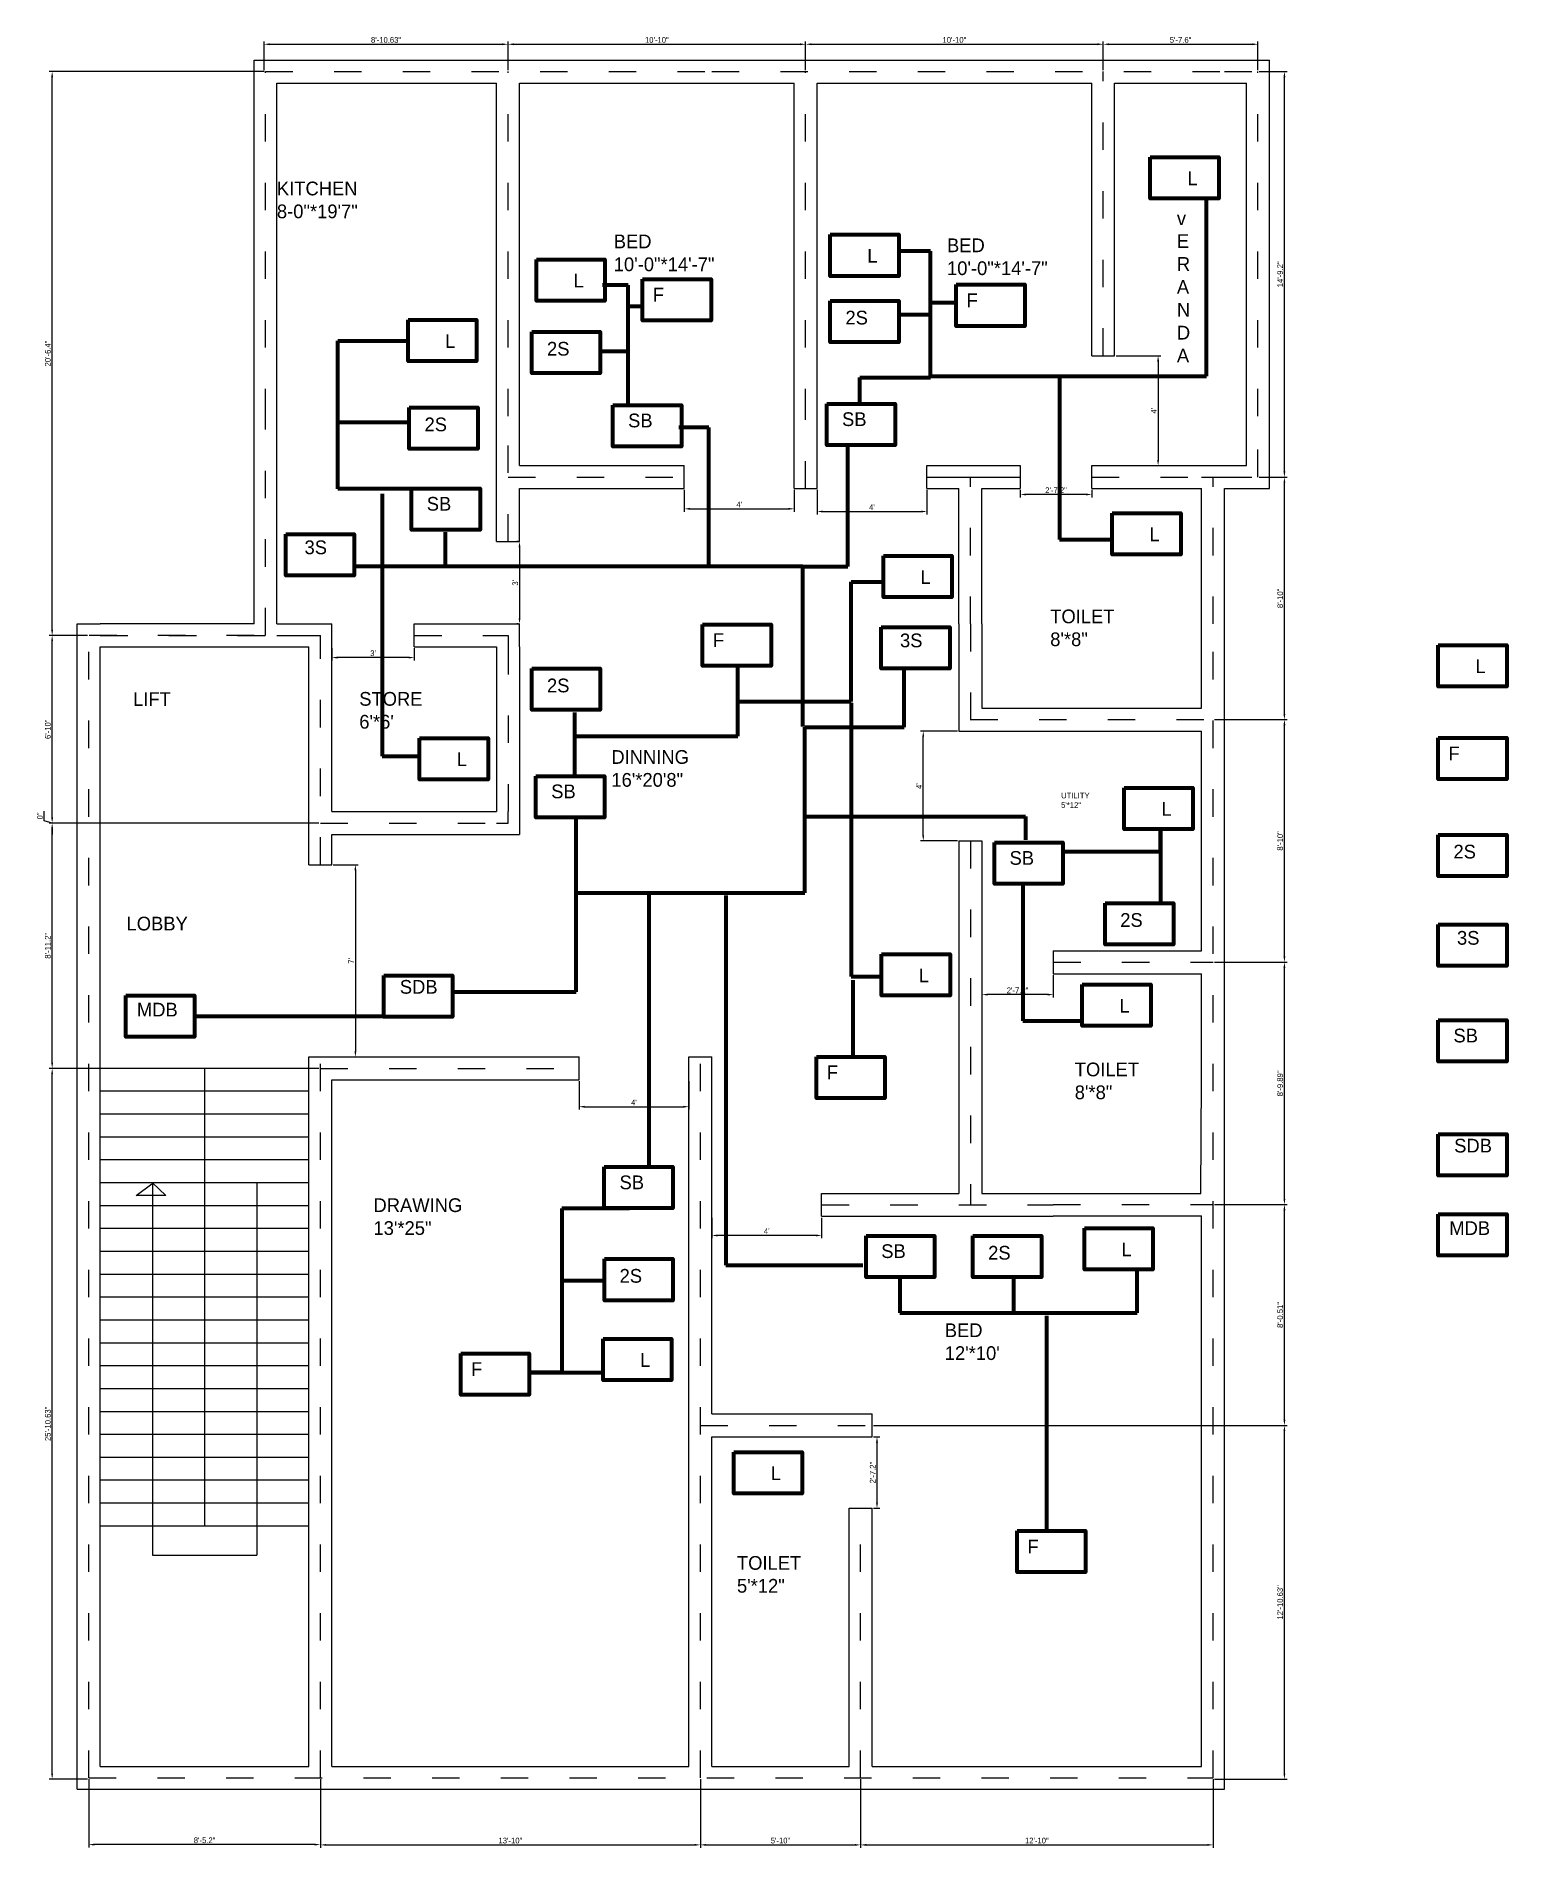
# Model space of a CAD drawing. Header units: inches. Extents: x 197 to 840, y 704 to 1496.
import ezdxf

# ---------------------------------------------------------------- set-up
doc = ezdxf.new("R2010")
doc.units = ezdxf.units.IN
doc.linetypes.add('ACAD_ISO03W100', pattern=[30, 12, -18])
for name, color, linetype in [('MDB', 50, 'Continuous'), ('SB', 172, 'Continuous'), ('SDB', 10, 'Continuous')]:
    doc.layers.add(name, color=color, linetype=linetype)
doc.dimstyles.new('ISO-25', dxfattribs={"dimtxt": 2.5, "dimasz": 2.5, "dimexe": 1.25, "dimexo": 0.625, "dimtad": 1, "dimlunit": 3, "dimtxsty": 'Standard', "dimcen": 2.5, "dimaunit": 1, "dimadec": 0, "dimazin": 0, "dimtfac": 1, "dimtmove": 0, "dimatfit": 3, "dimfxl": 1, "dimarcsym": 0})

msp = doc.modelspace()

# ---------------------------------------------------------------- texts
at = {"linetype": 'ByBlock', "lineweight": 200, "ltscale": 2, "char_height": 6, "attachment_point": 1}
for s, insert, width in [('L', (700.287, 1436.825), 37.41916), ('L', (560.436, 1402.97), 37.41916), ('L', (432.119, 1392.165), 37.41916), ('F', (466.732, 1385.969), 20.54592), ('F', (603.822, 1383.508), 20.54592), ('2S', (550.895, 1375.955), 19.01265), ('L', (376.022, 1365.715), 37.41916), ('2S', (420.505, 1362.343), 19.01265), ('SB', (455.934, 1330.996), 19.3193), ('SB', (549.408, 1331.566), 19.3193), ('2S', (366.986, 1329.285), 19.01265), ('SB', (367.963, 1294.59), 19.3193), ('3S', (314.566, 1275.566), 17.78603), ('L', (683.706, 1281.237), 37.41916), ('L', (583.671, 1262.589), 37.41916), ('F', (493, 1235.042), 20.54592), ('3S', (574.726, 1234.893), 17.78603), ('L', (826.106, 1223.618), 37.41916), ('2S', (420.49, 1215.205), 19.01265), ('L', (381.049, 1182.949), 37.41916), ('F', (814.393, 1185.502), 20.54592), ('SB', (422.339, 1168.912), 19.3193), ('L', (688.909, 1161.259), 37.41916), ('SB', (622.598, 1139.842), 19.3193), ('2S', (816.54, 1142.604), 19.01265), ('2S', (670.946, 1112.728), 19.01265), ('3S', (818.073, 1104.915), 17.78603), ('L', (582.915, 1088.507), 37.41916), ('SDB', (356.198, 1083.504), 16.86605), ('MDB', (241.33, 1073.554), 21.95231), ('L', (670.58, 1075.269), 37.41916), ('SB', (816.546, 1062.231), 19.3193), ('F', (542.708, 1046.154), 20.54592), ('SDB', (816.853, 1014.124), 16.86605), ('SB', (452.203, 998.074), 19.3193), ('MDB', (814.722, 978.064), 21.95231), ('SB', (566.535, 968.012), 19.3193), ('2S', (613.24, 967.31), 19.01265), ('L', (671.506, 968.79), 37.41916), ('2S', (452.22, 957.221), 19.01265), ('L', (461.194, 920.446), 37.41916), ('F', (387.295, 916.492), 20.54592), ('L', (518.315, 870.981), 37.41916), ('F', (630.384, 838.914), 20.54592)]:
    msp.add_mtext(s, dxfattribs=dict(at, insert=insert, width=width))
at = {"attachment_point": 1}
for s, insert, char_height, width in [('KITCHEN\\P8-0"*19\'7"', (302.497, 1432.377), 6, 96), ('v\\PE\\PR\\PA\\PN\\PD\\PA', (695.698, 1419.392), 6, 22.23157), ('BED\\P10\'-0"*14\'-7"', (449.667, 1409.239), 6, 63.94641), ('BED\\P10\'-0"*14\'-7"', (595.268, 1407.545), 6, 63.94641), ('TOILET\\P8\'*8"', (640.359, 1245.398), 6, 38.07903), ('LIFT', (239.685, 1209.276), 6, 67.66227), ("STORE\\P6'*6'", (338.476, 1209.35), 6, 49.1406), ('DINNING\\P16\'*20\'8"', (448.619, 1183.953), 6, 116.92074), ('UTILITY\\P5\'*12"', (645.131, 1165.346), 2.5, 50.91924), ('LOBBY', (236.806, 1111.147), 6, 68.34497), ('TOILET\\P8\'*8"', (651.07, 1047.412), 6, 38.07903), ('DRAWING\\P13\'*25"', (344.689, 988.109), 6, 84.16034), ("BED\\P12'*10'", (594.285, 933.459), 6, 63.94641), ('TOILET\\P5\'*12"', (503.493, 831.778), 6, 38.07903)]:
    msp.add_mtext(s, dxfattribs=dict(at, insert=insert, char_height=char_height, width=width))

# ---------------------------------------------------------------- blocks, each defined once
blk = doc.blocks.new('*D3')
at = {"color": 0, "linetype": 'ByBlock', "lineweight": -2, "ltscale": 2}
for p, q in [((321.5, 734.24), (321.5, 704.3)), ((487.5, 734.24), (487.5, 704.3)), ((324, 705.55), (485, 705.55))]:
    blk.add_line(p, q, dxfattribs=at)
at = {"color": 0, "linetype": 'ByBlock', "lineweight": 200, "ltscale": 2}
for points in [[(324, 705.97), (324, 705.14), (321.5, 705.55)], [(485, 705.97), (485, 705.14), (487.5, 705.55)]]:
    blk.add_solid(points, dxfattribs=at)
at = {"layer": 'Defpoints', "color": 0, "linetype": 'ByBlock', "lineweight": 200, "ltscale": 2}
for p in [(321.5, 734.87), (487.5, 734.87), (487.5, 705.55)]:
    blk.add_point(p, dxfattribs=at)
at = {"color": 0, "linetype": 'ByBlock', "lineweight": 200, "ltscale": 2, "insert": (404.5, 707.43), "char_height": 2.5, "attachment_point": 5}
blk.add_mtext('13\'-10"', dxfattribs=at)
blk = doc.blocks.new('*D4')
at = {"color": 0, "linetype": 'ByBlock', "lineweight": -2, "ltscale": 2}
for p, q in [((487.5, 734.24), (487.5, 704.3)), ((557.5, 734.24), (557.5, 704.3)), ((490, 705.55), (555, 705.55))]:
    blk.add_line(p, q, dxfattribs=at)
at = {"color": 0, "linetype": 'ByBlock', "lineweight": 200, "ltscale": 2}
for points in [[(490, 705.97), (490, 705.14), (487.5, 705.55)], [(555, 705.97), (555, 705.14), (557.5, 705.55)]]:
    blk.add_solid(points, dxfattribs=at)
at = {"layer": 'Defpoints', "color": 0, "linetype": 'ByBlock', "lineweight": 200, "ltscale": 2}
for p in [(487.5, 734.87), (557.5, 734.87), (557.5, 705.55)]:
    blk.add_point(p, dxfattribs=at)
at = {"color": 0, "linetype": 'ByBlock', "lineweight": 200, "ltscale": 2, "insert": (522.5, 707.43), "char_height": 2.5, "attachment_point": 5}
blk.add_mtext('5\'-10"', dxfattribs=at)
blk = doc.blocks.new('*D5')
at = {"color": 0, "linetype": 'ByBlock', "lineweight": -2, "ltscale": 2}
for p, q in [((557.5, 734.24), (557.5, 704.3)), ((711.5, 734.24), (711.5, 704.3)), ((560, 705.55), (709, 705.55))]:
    blk.add_line(p, q, dxfattribs=at)
at = {"color": 0, "linetype": 'ByBlock', "lineweight": 200, "ltscale": 2}
for points in [[(560, 705.97), (560, 705.14), (557.5, 705.55)], [(709, 705.97), (709, 705.14), (711.5, 705.55)]]:
    blk.add_solid(points, dxfattribs=at)
at = {"layer": 'Defpoints', "color": 0, "linetype": 'ByBlock', "lineweight": 200, "ltscale": 2}
for p in [(557.5, 734.87), (711.5, 734.87), (711.5, 705.55)]:
    blk.add_point(p, dxfattribs=at)
at = {"color": 0, "linetype": 'ByBlock', "lineweight": 200, "ltscale": 2, "insert": (634.5, 707.43), "char_height": 2.5, "attachment_point": 5}
blk.add_mtext('12\'-10"', dxfattribs=at)
blk = doc.blocks.new('*D8')
at = {"color": 0, "linetype": 'ByBlock', "lineweight": -2, "ltscale": 2}
for p, q in [((563.12, 888.87), (743.93, 888.87)), ((742.68, 736.74), (742.68, 886.37)), ((712.12, 734.24), (743.93, 734.24))]:
    blk.add_line(p, q, dxfattribs=at)
at = {"color": 0, "linetype": 'ByBlock', "lineweight": 200, "ltscale": 2}
for points in [[(742.26, 886.37), (743.1, 886.37), (742.68, 888.87)], [(742.26, 736.74), (743.1, 736.74), (742.68, 734.24)]]:
    blk.add_solid(points, dxfattribs=at)
at = {"layer": 'Defpoints', "color": 0, "linetype": 'ByBlock', "lineweight": 200, "ltscale": 2}
for p in [(562.5, 888.87), (742.68, 888.87), (711.5, 734.24)]:
    blk.add_point(p, dxfattribs=at)
at = {"color": 0, "linetype": 'ByBlock', "lineweight": 200, "ltscale": 2, "insert": (740.81, 811.55), "char_height": 2.5, "attachment_point": 5, "rotation": 90}
blk.add_mtext('12\'-10.63"', dxfattribs=at)
blk = doc.blocks.new('*D9')
at = {"color": 0, "linetype": 'ByBlock', "lineweight": -2, "ltscale": 2}
for p, q in [((712.12, 985.37), (743.93, 985.37)), ((742.68, 891.37), (742.68, 982.87)), ((563.12, 888.87), (743.93, 888.87))]:
    blk.add_line(p, q, dxfattribs=at)
at = {"color": 0, "linetype": 'ByBlock', "lineweight": 200, "ltscale": 2}
for points in [[(742.26, 982.87), (743.1, 982.87), (742.68, 985.37)], [(742.26, 891.37), (743.1, 891.37), (742.68, 888.87)]]:
    blk.add_solid(points, dxfattribs=at)
at = {"layer": 'Defpoints', "color": 0, "linetype": 'ByBlock', "lineweight": 200, "ltscale": 2}
for p in [(711.5, 985.37), (742.68, 985.37), (562.5, 888.87)]:
    blk.add_point(p, dxfattribs=at)
at = {"color": 0, "linetype": 'ByBlock', "lineweight": 200, "ltscale": 2, "insert": (740.81, 937.12), "char_height": 2.5, "attachment_point": 5, "rotation": 90}
blk.add_mtext('8\'-0.51"', dxfattribs=at)
blk = doc.blocks.new('*D10')
at = {"color": 0, "linetype": 'ByBlock', "lineweight": -2, "ltscale": 2}
for p, q in [((712.12, 1091.27), (743.93, 1091.27)), ((742.68, 987.87), (742.68, 1088.77)), ((712.12, 985.37), (743.93, 985.37))]:
    blk.add_line(p, q, dxfattribs=at)
at = {"color": 0, "linetype": 'ByBlock', "lineweight": 200, "ltscale": 2}
for points in [[(742.26, 1088.77), (743.1, 1088.77), (742.68, 1091.27)], [(742.26, 987.87), (743.1, 987.87), (742.68, 985.37)]]:
    blk.add_solid(points, dxfattribs=at)
at = {"layer": 'Defpoints', "color": 0, "linetype": 'ByBlock', "lineweight": 200, "ltscale": 2}
for p in [(711.5, 1091.27), (742.68, 1091.27), (711.5, 985.37)]:
    blk.add_point(p, dxfattribs=at)
at = {"color": 0, "linetype": 'ByBlock', "lineweight": 200, "ltscale": 2, "insert": (740.81, 1038.32), "char_height": 2.5, "attachment_point": 5, "rotation": 90}
blk.add_mtext('8\'-9.89"', dxfattribs=at)
blk = doc.blocks.new('*D11')
at = {"color": 0, "linetype": 'ByBlock', "lineweight": -2, "ltscale": 2}
for p, q in [((712.12, 1197.27), (743.93, 1197.27)), ((742.68, 1093.77), (742.68, 1194.77)), ((712.12, 1091.27), (743.93, 1091.27))]:
    blk.add_line(p, q, dxfattribs=at)
at = {"color": 0, "linetype": 'ByBlock', "lineweight": 200, "ltscale": 2}
for points in [[(742.26, 1194.77), (743.1, 1194.77), (742.68, 1197.27)], [(742.26, 1093.77), (743.1, 1093.77), (742.68, 1091.27)]]:
    blk.add_solid(points, dxfattribs=at)
at = {"layer": 'Defpoints', "color": 0, "linetype": 'ByBlock', "lineweight": 200, "ltscale": 2}
for p in [(711.5, 1197.27), (742.68, 1197.27), (711.5, 1091.27)]:
    blk.add_point(p, dxfattribs=at)
at = {"color": 0, "linetype": 'ByBlock', "lineweight": 200, "ltscale": 2, "insert": (740.81, 1144.27), "char_height": 2.5, "attachment_point": 5, "rotation": 90}
blk.add_mtext('8\'-10"', dxfattribs=at)
blk = doc.blocks.new('*D12')
at = {"color": 0, "linetype": 'ByBlock', "lineweight": -2, "ltscale": 2}
for p, q in [((731.72, 1303.27), (743.93, 1303.27)), ((742.68, 1199.77), (742.68, 1300.77)), ((712.12, 1197.27), (743.93, 1197.27))]:
    blk.add_line(p, q, dxfattribs=at)
at = {"color": 0, "linetype": 'ByBlock', "lineweight": 200, "ltscale": 2}
for points in [[(742.26, 1300.77), (743.1, 1300.77), (742.68, 1303.27)], [(742.26, 1199.77), (743.1, 1199.77), (742.68, 1197.27)]]:
    blk.add_solid(points, dxfattribs=at)
at = {"layer": 'Defpoints', "color": 0, "linetype": 'ByBlock', "lineweight": 200, "ltscale": 2}
for p in [(731.1, 1303.27), (742.68, 1303.27), (711.5, 1197.27)]:
    blk.add_point(p, dxfattribs=at)
at = {"color": 0, "linetype": 'ByBlock', "lineweight": 200, "ltscale": 2, "insert": (740.81, 1250.27), "char_height": 2.5, "attachment_point": 5, "rotation": 90}
blk.add_mtext('8\'-10"', dxfattribs=at)
blk = doc.blocks.new('*D13')
at = {"color": 0, "linetype": 'ByBlock', "lineweight": -2, "ltscale": 2}
for p, q in [((731.72, 1480.47), (743.93, 1480.47)), ((742.68, 1305.77), (742.68, 1477.97)), ((731.72, 1303.27), (743.93, 1303.27))]:
    blk.add_line(p, q, dxfattribs=at)
at = {"color": 0, "linetype": 'ByBlock', "lineweight": 200, "ltscale": 2}
for points in [[(742.26, 1477.97), (743.1, 1477.97), (742.68, 1480.47)], [(742.26, 1305.77), (743.1, 1305.77), (742.68, 1303.27)]]:
    blk.add_solid(points, dxfattribs=at)
at = {"layer": 'Defpoints', "color": 0, "linetype": 'ByBlock', "lineweight": 200, "ltscale": 2}
for p in [(731.1, 1480.47), (742.68, 1480.47), (731.1, 1303.27)]:
    blk.add_point(p, dxfattribs=at)
at = {"color": 0, "linetype": 'ByBlock', "lineweight": 200, "ltscale": 2, "insert": (740.81, 1391.87), "char_height": 2.5, "attachment_point": 5, "rotation": 90}
blk.add_mtext('14\'-9.2"', dxfattribs=at)
blk = doc.blocks.new('*D14')
at = {"color": 0, "linetype": 'ByBlock', "lineweight": -2, "ltscale": 2}
for p, q in [((320.87, 1044.87), (203.05, 1044.87)), ((204.3, 736.74), (204.3, 1042.37)), ((219.67, 734.24), (203.05, 734.24))]:
    blk.add_line(p, q, dxfattribs=at)
at = {"color": 0, "linetype": 'ByBlock', "lineweight": 200, "ltscale": 2}
for points in [[(203.88, 1042.37), (204.71, 1042.37), (204.3, 1044.87)], [(203.88, 736.74), (204.71, 736.74), (204.3, 734.24)]]:
    blk.add_solid(points, dxfattribs=at)
at = {"layer": 'Defpoints', "color": 0, "linetype": 'ByBlock', "lineweight": 200, "ltscale": 2}
for p in [(204.3, 1044.87), (321.5, 1044.87), (220.3, 734.24)]:
    blk.add_point(p, dxfattribs=at)
at = {"color": 0, "linetype": 'ByBlock', "lineweight": 200, "ltscale": 2, "insert": (202.42, 889.55), "char_height": 2.5, "attachment_point": 5, "rotation": 90}
blk.add_mtext('25\'-10.63"', dxfattribs=at)
blk = doc.blocks.new('*D15')
at = {"color": 0, "linetype": 'ByBlock', "lineweight": -2, "ltscale": 2}
for p, q in [((320.87, 1152.07), (203.05, 1152.07)), ((204.3, 1047.37), (204.3, 1149.57)), ((320.87, 1044.87), (203.05, 1044.87))]:
    blk.add_line(p, q, dxfattribs=at)
at = {"color": 0, "linetype": 'ByBlock', "lineweight": 200, "ltscale": 2}
for points in [[(203.88, 1149.57), (204.71, 1149.57), (204.3, 1152.07)], [(203.88, 1047.37), (204.71, 1047.37), (204.3, 1044.87)]]:
    blk.add_solid(points, dxfattribs=at)
at = {"layer": 'Defpoints', "color": 0, "linetype": 'ByBlock', "lineweight": 200, "ltscale": 2}
for p in [(204.3, 1152.07), (321.5, 1152.07), (321.5, 1044.87)]:
    blk.add_point(p, dxfattribs=at)
at = {"color": 0, "linetype": 'ByBlock', "lineweight": 200, "ltscale": 2, "insert": (202.42, 1098.47), "char_height": 2.5, "attachment_point": 5, "rotation": 90}
blk.add_mtext('8\'-11.2"', dxfattribs=at)
blk = doc.blocks.new('*D16')
at = {"color": 0, "linetype": 'ByBlock', "lineweight": -2, "ltscale": 2}
for p, q in [((200.86, 1153.1), (200.86, 1157.26)), ((204.3, 1154.57), (204.3, 1157.07)), ((204.3, 1152.07), (200.86, 1153.1)), ((320.87, 1152.07), (203.05, 1152.07)), ((320.25, 1152.07), (203.05, 1152.07)), ((204.3, 1149.57), (204.3, 1147.07))]:
    blk.add_line(p, q, dxfattribs=at)
at = {"color": 0, "linetype": 'ByBlock', "lineweight": 200, "ltscale": 2}
for points in [[(203.88, 1154.57), (204.71, 1154.57), (204.3, 1152.07)], [(203.88, 1149.57), (204.71, 1149.57), (204.3, 1152.07)]]:
    blk.add_solid(points, dxfattribs=at)
at = {"layer": 'Defpoints', "color": 0, "linetype": 'ByBlock', "lineweight": 200, "ltscale": 2}
for p in [(204.3, 1152.07), (320.87, 1152.07), (321.5, 1152.07)]:
    blk.add_point(p, dxfattribs=at)
at = {"color": 0, "linetype": 'ByBlock', "lineweight": 200, "ltscale": 2, "insert": (198.99, 1155.18), "char_height": 2.5, "attachment_point": 5, "rotation": 90}
blk.add_mtext('0"', dxfattribs=at)
blk = doc.blocks.new('*D17')
at = {"color": 0, "linetype": 'ByBlock', "lineweight": -2, "ltscale": 2}
for p, q in [((219.67, 1234.07), (203.05, 1234.07)), ((204.3, 1154.57), (204.3, 1231.57)), ((320.25, 1152.07), (203.05, 1152.07))]:
    blk.add_line(p, q, dxfattribs=at)
at = {"color": 0, "linetype": 'ByBlock', "lineweight": 200, "ltscale": 2}
for points in [[(203.88, 1231.57), (204.71, 1231.57), (204.3, 1234.07)], [(203.88, 1154.57), (204.71, 1154.57), (204.3, 1152.07)]]:
    blk.add_solid(points, dxfattribs=at)
at = {"layer": 'Defpoints', "color": 0, "linetype": 'ByBlock', "lineweight": 200, "ltscale": 2}
for p in [(204.3, 1234.07), (220.3, 1234.07), (320.87, 1152.07)]:
    blk.add_point(p, dxfattribs=at)
at = {"color": 0, "linetype": 'ByBlock', "lineweight": 200, "ltscale": 2, "insert": (202.42, 1193.07), "char_height": 2.5, "attachment_point": 5, "rotation": 90}
blk.add_mtext('6\'-10"', dxfattribs=at)
blk = doc.blocks.new('*D18')
at = {"color": 0, "linetype": 'ByBlock', "lineweight": -2, "ltscale": 2}
for p, q in [((296.87, 1480.47), (203.05, 1480.47)), ((204.3, 1236.57), (204.3, 1477.97)), ((219.67, 1234.07), (203.05, 1234.07))]:
    blk.add_line(p, q, dxfattribs=at)
at = {"color": 0, "linetype": 'ByBlock', "lineweight": 200, "ltscale": 2}
for points in [[(203.88, 1477.97), (204.71, 1477.97), (204.3, 1480.47)], [(203.88, 1236.57), (204.71, 1236.57), (204.3, 1234.07)]]:
    blk.add_solid(points, dxfattribs=at)
at = {"layer": 'Defpoints', "color": 0, "linetype": 'ByBlock', "lineweight": 200, "ltscale": 2}
for p in [(204.3, 1480.47), (297.5, 1480.47), (220.3, 1234.07)]:
    blk.add_point(p, dxfattribs=at)
at = {"color": 0, "linetype": 'ByBlock', "lineweight": 200, "ltscale": 2, "insert": (202.42, 1357.27), "char_height": 2.5, "attachment_point": 5, "rotation": 90}
blk.add_mtext('20\'-6.4"', dxfattribs=at)
blk = doc.blocks.new('*D19')
at = {"color": 0, "linetype": 'ByBlock', "lineweight": -2, "ltscale": 2}
for p, q in [((296.87, 1481.09), (296.87, 1493.64)), ((299.37, 1492.39), (401, 1492.39)), ((403.5, 1481.09), (403.5, 1493.64))]:
    blk.add_line(p, q, dxfattribs=at)
at = {"color": 0, "linetype": 'ByBlock', "lineweight": 200, "ltscale": 2}
for points in [[(299.37, 1492.81), (299.37, 1491.98), (296.87, 1492.39)], [(401, 1492.81), (401, 1491.98), (403.5, 1492.39)]]:
    blk.add_solid(points, dxfattribs=at)
at = {"layer": 'Defpoints', "color": 0, "linetype": 'ByBlock', "lineweight": 200, "ltscale": 2}
for p in [(403.5, 1492.39), (296.87, 1480.47), (403.5, 1480.47)]:
    blk.add_point(p, dxfattribs=at)
at = {"color": 0, "linetype": 'ByBlock', "lineweight": 200, "ltscale": 2, "insert": (350.18, 1494.27), "char_height": 2.5, "attachment_point": 5}
blk.add_mtext('8\'-10.63"', dxfattribs=at)
blk = doc.blocks.new('*D20')
at = {"color": 0, "linetype": 'ByBlock', "lineweight": -2, "ltscale": 2}
for p, q in [((403.5, 1481.09), (403.5, 1493.64)), ((406, 1492.39), (531, 1492.39)), ((533.5, 1481.09), (533.5, 1493.64))]:
    blk.add_line(p, q, dxfattribs=at)
at = {"color": 0, "linetype": 'ByBlock', "lineweight": 200, "ltscale": 2}
for points in [[(406, 1492.81), (406, 1491.98), (403.5, 1492.39)], [(531, 1492.81), (531, 1491.98), (533.5, 1492.39)]]:
    blk.add_solid(points, dxfattribs=at)
at = {"layer": 'Defpoints', "color": 0, "linetype": 'ByBlock', "lineweight": 200, "ltscale": 2}
for p in [(533.5, 1492.39), (403.5, 1480.47), (533.5, 1480.47)]:
    blk.add_point(p, dxfattribs=at)
at = {"color": 0, "linetype": 'ByBlock', "lineweight": 200, "ltscale": 2, "insert": (468.5, 1494.27), "char_height": 2.5, "attachment_point": 5}
blk.add_mtext('10\'-10"', dxfattribs=at)
blk = doc.blocks.new('*D21')
at = {"color": 0, "linetype": 'ByBlock', "lineweight": -2, "ltscale": 2}
for p, q in [((533.5, 1481.09), (533.5, 1493.64)), ((536, 1492.39), (661, 1492.39)), ((663.5, 1481.09), (663.5, 1493.64))]:
    blk.add_line(p, q, dxfattribs=at)
at = {"color": 0, "linetype": 'ByBlock', "lineweight": 200, "ltscale": 2}
for points in [[(536, 1492.81), (536, 1491.98), (533.5, 1492.39)], [(661, 1492.81), (661, 1491.98), (663.5, 1492.39)]]:
    blk.add_solid(points, dxfattribs=at)
at = {"layer": 'Defpoints', "color": 0, "linetype": 'ByBlock', "lineweight": 200, "ltscale": 2}
for p in [(663.5, 1492.39), (533.5, 1480.47), (663.5, 1480.47)]:
    blk.add_point(p, dxfattribs=at)
at = {"color": 0, "linetype": 'ByBlock', "lineweight": 200, "ltscale": 2, "insert": (598.5, 1494.27), "char_height": 2.5, "attachment_point": 5}
blk.add_mtext('10\'-10"', dxfattribs=at)
blk = doc.blocks.new('*D22')
at = {"color": 0, "linetype": 'ByBlock', "lineweight": -2, "ltscale": 2}
for p, q in [((663.5, 1481.09), (663.5, 1493.64)), ((666, 1492.39), (728.6, 1492.39)), ((731.1, 1481.09), (731.1, 1493.64))]:
    blk.add_line(p, q, dxfattribs=at)
at = {"color": 0, "linetype": 'ByBlock', "lineweight": 200, "ltscale": 2}
for points in [[(666, 1492.81), (666, 1491.98), (663.5, 1492.39)], [(728.6, 1492.81), (728.6, 1491.98), (731.1, 1492.39)]]:
    blk.add_solid(points, dxfattribs=at)
at = {"layer": 'Defpoints', "color": 0, "linetype": 'ByBlock', "lineweight": 200, "ltscale": 2}
for p in [(731.1, 1492.39), (663.5, 1480.47), (731.1, 1480.47)]:
    blk.add_point(p, dxfattribs=at)
at = {"color": 0, "linetype": 'ByBlock', "lineweight": 200, "ltscale": 2, "insert": (697.3, 1494.27), "char_height": 2.5, "attachment_point": 5}
blk.add_mtext('5\'-7.6"', dxfattribs=at)
blk = doc.blocks.new('*D24')
at = {"color": 0, "linetype": 'ByBlock', "lineweight": -2, "ltscale": 2}
for p, q in [((220.3, 734.24), (220.3, 704.43)), ((321.5, 734.24), (321.5, 704.43)), ((319, 705.68), (222.8, 705.68))]:
    blk.add_line(p, q, dxfattribs=at)
at = {"color": 0, "linetype": 'ByBlock', "lineweight": 200, "ltscale": 2}
for points in [[(222.8, 706.1), (222.8, 705.27), (220.3, 705.68)], [(319, 706.1), (319, 705.27), (321.5, 705.68)]]:
    blk.add_solid(points, dxfattribs=at)
at = {"layer": 'Defpoints', "color": 0, "linetype": 'ByBlock', "lineweight": 200, "ltscale": 2}
for p in [(220.3, 734.87), (321.5, 734.87), (220.3, 705.68)]:
    blk.add_point(p, dxfattribs=at)
at = {"color": 0, "linetype": 'ByBlock', "lineweight": 200, "ltscale": 2, "insert": (270.9, 707.56), "char_height": 2.5, "attachment_point": 5}
blk.add_mtext('8\'-5.2"', dxfattribs=at)
blk = doc.blocks.new('*D25')
at = {"color": 0, "linetype": 'ByBlock', "lineweight": -2, "ltscale": 2}
for p, q in [((563.12, 883.87), (565.93, 883.87)), ((564.68, 855.17), (564.68, 881.37)), ((563.12, 852.67), (565.93, 852.67))]:
    blk.add_line(p, q, dxfattribs=at)
at = {"color": 0, "linetype": 'ByBlock', "lineweight": 200, "ltscale": 2}
for points in [[(564.26, 881.37), (565.1, 881.37), (564.68, 883.87)], [(564.26, 855.17), (565.1, 855.17), (564.68, 852.67)]]:
    blk.add_solid(points, dxfattribs=at)
at = {"layer": 'Defpoints', "color": 0, "linetype": 'ByBlock', "lineweight": 200, "ltscale": 2}
for p in [(562.5, 883.87), (564.68, 883.87), (562.5, 852.67)]:
    blk.add_point(p, dxfattribs=at)
at = {"color": 0, "linetype": 'ByBlock', "lineweight": 200, "ltscale": 2, "insert": (562.81, 868.27), "char_height": 2.5, "attachment_point": 5, "rotation": 90}
blk.add_mtext('2\'-7.2"', dxfattribs=at)
blk = doc.blocks.new('*D26')
at = {"color": 0, "linetype": 'ByBlock', "lineweight": -2, "ltscale": 2}
for p, q in [((492.5, 979.64), (492.5, 970.62)), ((540.5, 979.64), (540.5, 970.62)), ((538, 971.87), (495, 971.87))]:
    blk.add_line(p, q, dxfattribs=at)
at = {"color": 0, "linetype": 'ByBlock', "lineweight": 200, "ltscale": 2}
for points in [[(495, 972.28), (495, 971.45), (492.5, 971.87)], [(538, 972.28), (538, 971.45), (540.5, 971.87)]]:
    blk.add_solid(points, dxfattribs=at)
at = {"layer": 'Defpoints', "color": 0, "linetype": 'ByBlock', "lineweight": 200, "ltscale": 2}
for p in [(492.5, 980.27), (540.5, 980.27), (492.5, 971.87)]:
    blk.add_point(p, dxfattribs=at)
at = {"color": 0, "linetype": 'ByBlock', "lineweight": 200, "ltscale": 2, "insert": (516.5, 973.74), "char_height": 2.5, "attachment_point": 5}
blk.add_mtext("4'", dxfattribs=at)
blk = doc.blocks.new('*D27')
at = {"color": 0, "linetype": 'ByBlock', "lineweight": -2, "ltscale": 2}
for p, q in [((610.5, 1085.64), (610.5, 1075.87)), ((641.7, 1085.64), (641.7, 1075.87)), ((639.2, 1077.12), (613, 1077.12))]:
    blk.add_line(p, q, dxfattribs=at)
at = {"color": 0, "linetype": 'ByBlock', "lineweight": 200, "ltscale": 2}
for points in [[(613, 1077.53), (613, 1076.7), (610.5, 1077.12)], [(639.2, 1077.53), (639.2, 1076.7), (641.7, 1077.12)]]:
    blk.add_solid(points, dxfattribs=at)
at = {"layer": 'Defpoints', "color": 0, "linetype": 'ByBlock', "lineweight": 200, "ltscale": 2}
for p in [(610.5, 1086.27), (641.7, 1086.27), (610.5, 1077.12)]:
    blk.add_point(p, dxfattribs=at)
at = {"color": 0, "linetype": 'ByBlock', "lineweight": 200, "ltscale": 2, "insert": (626.1, 1078.99), "char_height": 2.5, "attachment_point": 5}
blk.add_mtext('2\'-7.2"', dxfattribs=at)
blk = doc.blocks.new('*D28')
at = {"color": 0, "linetype": 'ByBlock', "lineweight": -2, "ltscale": 2}
for p, q in [((434.5, 1039.24), (434.5, 1026.87)), ((482.5, 1039.24), (482.5, 1026.87)), ((437, 1028.12), (480, 1028.12))]:
    blk.add_line(p, q, dxfattribs=at)
at = {"color": 0, "linetype": 'ByBlock', "lineweight": 200, "ltscale": 2}
for points in [[(437, 1028.54), (437, 1027.7), (434.5, 1028.12)], [(480, 1028.54), (480, 1027.7), (482.5, 1028.12)]]:
    blk.add_solid(points, dxfattribs=at)
at = {"layer": 'Defpoints', "color": 0, "linetype": 'ByBlock', "lineweight": 200, "ltscale": 2}
for p in [(434.5, 1039.87), (482.5, 1039.87), (482.5, 1028.12)]:
    blk.add_point(p, dxfattribs=at)
at = {"color": 0, "linetype": 'ByBlock', "lineweight": 200, "ltscale": 2, "insert": (458.5, 1029.99), "char_height": 2.5, "attachment_point": 5}
blk.add_mtext("4'", dxfattribs=at)
blk = doc.blocks.new('*D29')
at = {"color": 0, "linetype": 'ByBlock', "lineweight": -2, "ltscale": 2}
for p, q in [((326.5, 1228.44), (326.5, 1223.15)), ((362.5, 1228.44), (362.5, 1223.15)), ((360, 1224.4), (329, 1224.4))]:
    blk.add_line(p, q, dxfattribs=at)
at = {"color": 0, "linetype": 'ByBlock', "lineweight": 200, "ltscale": 2}
for points in [[(329, 1224.81), (329, 1223.98), (326.5, 1224.4)], [(360, 1224.81), (360, 1223.98), (362.5, 1224.4)]]:
    blk.add_solid(points, dxfattribs=at)
at = {"layer": 'Defpoints', "color": 0, "linetype": 'ByBlock', "lineweight": 200, "ltscale": 2}
for p in [(326.5, 1229.07), (362.5, 1229.07), (326.5, 1224.4)]:
    blk.add_point(p, dxfattribs=at)
at = {"color": 0, "linetype": 'ByBlock', "lineweight": 200, "ltscale": 2, "insert": (344.5, 1226.27), "char_height": 2.5, "attachment_point": 5}
blk.add_mtext("3'", dxfattribs=at)
blk = doc.blocks.new('*D30')
at = {"color": 0, "linetype": 'ByBlock', "lineweight": -2, "ltscale": 2}
for p, q in [((407.87, 1275.07), (407.25, 1275.07)), ((408.5, 1272.57), (408.5, 1241.57)), ((407.87, 1239.07), (407.25, 1239.07))]:
    blk.add_line(p, q, dxfattribs=at)
at = {"color": 0, "linetype": 'ByBlock', "lineweight": 200, "ltscale": 2}
for points in [[(408.08, 1272.57), (408.91, 1272.57), (408.5, 1275.07)], [(408.08, 1241.57), (408.91, 1241.57), (408.5, 1239.07)]]:
    blk.add_solid(points, dxfattribs=at)
at = {"layer": 'Defpoints', "color": 0, "linetype": 'ByBlock', "lineweight": 200, "ltscale": 2}
for p in [(408.5, 1275.07), (408.5, 1239.07), (408.5, 1239.07)]:
    blk.add_point(p, dxfattribs=at)
at = {"color": 0, "linetype": 'ByBlock', "lineweight": 200, "ltscale": 2, "insert": (406.62, 1257.07), "char_height": 2.5, "attachment_point": 5, "rotation": 90}
blk.add_mtext("3'", dxfattribs=at)
blk = doc.blocks.new('*D31')
at = {"color": 0, "linetype": 'ByBlock', "lineweight": -2, "ltscale": 2}
for p, q in [((480.5, 1297.64), (480.5, 1288.14)), ((528.5, 1297.64), (528.5, 1288.14)), ((483, 1289.39), (526, 1289.39))]:
    blk.add_line(p, q, dxfattribs=at)
at = {"color": 0, "linetype": 'ByBlock', "lineweight": 200, "ltscale": 2}
for points in [[(483, 1289.81), (483, 1288.98), (480.5, 1289.39)], [(526, 1289.81), (526, 1288.98), (528.5, 1289.39)]]:
    blk.add_solid(points, dxfattribs=at)
at = {"layer": 'Defpoints', "color": 0, "linetype": 'ByBlock', "lineweight": 200, "ltscale": 2}
for p in [(480.5, 1298.27), (528.5, 1298.27), (528.5, 1289.39)]:
    blk.add_point(p, dxfattribs=at)
at = {"color": 0, "linetype": 'ByBlock', "lineweight": 200, "ltscale": 2, "insert": (504.5, 1291.27), "char_height": 2.5, "attachment_point": 5}
blk.add_mtext("4'", dxfattribs=at)
blk = doc.blocks.new('*D32')
at = {"color": 0, "linetype": 'ByBlock', "lineweight": -2, "ltscale": 2}
for p, q in [((538.5, 1297.64), (538.5, 1286.97)), ((586.5, 1297.64), (586.5, 1286.97)), ((541, 1288.22), (584, 1288.22))]:
    blk.add_line(p, q, dxfattribs=at)
at = {"color": 0, "linetype": 'ByBlock', "lineweight": 200, "ltscale": 2}
for points in [[(541, 1288.63), (541, 1287.8), (538.5, 1288.22)], [(584, 1288.63), (584, 1287.8), (586.5, 1288.22)]]:
    blk.add_solid(points, dxfattribs=at)
at = {"layer": 'Defpoints', "color": 0, "linetype": 'ByBlock', "lineweight": 200, "ltscale": 2}
for p in [(538.5, 1298.27), (586.5, 1298.27), (586.5, 1288.22)]:
    blk.add_point(p, dxfattribs=at)
at = {"color": 0, "linetype": 'ByBlock', "lineweight": 200, "ltscale": 2, "insert": (562.5, 1290.09), "char_height": 2.5, "attachment_point": 5}
blk.add_mtext("4'", dxfattribs=at)
blk = doc.blocks.new('*D33')
at = {"color": 0, "linetype": 'ByBlock', "lineweight": -2, "ltscale": 2}
for p, q in [((627.3, 1297.64), (627.3, 1294.41)), ((656, 1295.66), (629.8, 1295.66)), ((658.5, 1297.64), (658.5, 1294.41))]:
    blk.add_line(p, q, dxfattribs=at)
at = {"color": 0, "linetype": 'ByBlock', "lineweight": 200, "ltscale": 2}
for points in [[(629.8, 1296.08), (629.8, 1295.24), (627.3, 1295.66)], [(656, 1296.08), (656, 1295.24), (658.5, 1295.66)]]:
    blk.add_solid(points, dxfattribs=at)
at = {"layer": 'Defpoints', "color": 0, "linetype": 'ByBlock', "lineweight": 200, "ltscale": 2}
for p in [(627.3, 1298.27), (658.5, 1298.27), (627.3, 1295.66)]:
    blk.add_point(p, dxfattribs=at)
at = {"color": 0, "linetype": 'ByBlock', "lineweight": 200, "ltscale": 2, "insert": (642.9, 1297.53), "char_height": 2.5, "attachment_point": 5}
blk.add_mtext('2\'-7.2"', dxfattribs=at)
blk = doc.blocks.new('*D34')
at = {"color": 0, "linetype": 'ByBlock', "lineweight": -2, "ltscale": 2}
for p, q in [((669.12, 1356.27), (688.75, 1356.27)), ((687.5, 1353.77), (687.5, 1310.77)), ((669.12, 1308.27), (688.75, 1308.27))]:
    blk.add_line(p, q, dxfattribs=at)
at = {"color": 0, "linetype": 'ByBlock', "lineweight": 200, "ltscale": 2}
for points in [[(687.08, 1353.77), (687.91, 1353.77), (687.5, 1356.27)], [(687.08, 1310.77), (687.91, 1310.77), (687.5, 1308.27)]]:
    blk.add_solid(points, dxfattribs=at)
at = {"layer": 'Defpoints', "color": 0, "linetype": 'ByBlock', "lineweight": 200, "ltscale": 2}
for p in [(668.5, 1356.27), (668.5, 1308.27), (687.5, 1308.27)]:
    blk.add_point(p, dxfattribs=at)
at = {"color": 0, "linetype": 'ByBlock', "lineweight": 200, "ltscale": 2, "insert": (685.62, 1332.27), "char_height": 2.5, "attachment_point": 5, "rotation": 90}
blk.add_mtext("4'", dxfattribs=at)
blk = doc.blocks.new('*D35')
at = {"color": 0, "linetype": 'ByBlock', "lineweight": -2, "ltscale": 2}
for p, q in [((599.87, 1192.27), (583.63, 1192.27)), ((584.88, 1146.77), (584.88, 1189.77)), ((599.87, 1144.27), (583.63, 1144.27))]:
    blk.add_line(p, q, dxfattribs=at)
at = {"color": 0, "linetype": 'ByBlock', "lineweight": 200, "ltscale": 2}
for points in [[(584.47, 1189.77), (585.3, 1189.77), (584.88, 1192.27)], [(584.47, 1146.77), (585.3, 1146.77), (584.88, 1144.27)]]:
    blk.add_solid(points, dxfattribs=at)
at = {"layer": 'Defpoints', "color": 0, "linetype": 'ByBlock', "lineweight": 200, "ltscale": 2}
for p in [(584.88, 1192.27), (600.5, 1192.27), (600.5, 1144.27)]:
    blk.add_point(p, dxfattribs=at)
at = {"color": 0, "linetype": 'ByBlock', "lineweight": 200, "ltscale": 2, "insert": (583.01, 1168.27), "char_height": 2.5, "attachment_point": 5, "rotation": 90}
blk.add_mtext("4'", dxfattribs=at)
blk = doc.blocks.new('*D36')
at = {"color": 0, "linetype": 'ByBlock', "lineweight": -2, "ltscale": 2}
for p, q in [((327.12, 1133.87), (338.03, 1133.87)), ((336.78, 1131.37), (336.78, 1052.37)), ((327.12, 1049.87), (338.03, 1049.87))]:
    blk.add_line(p, q, dxfattribs=at)
at = {"color": 0, "linetype": 'ByBlock', "lineweight": 200, "ltscale": 2}
for points in [[(336.36, 1131.37), (337.2, 1131.37), (336.78, 1133.87)], [(336.36, 1052.37), (337.2, 1052.37), (336.78, 1049.87)]]:
    blk.add_solid(points, dxfattribs=at)
at = {"layer": 'Defpoints', "color": 0, "linetype": 'ByBlock', "lineweight": 200, "ltscale": 2}
for p in [(326.5, 1133.87), (326.5, 1049.87), (336.78, 1049.87)]:
    blk.add_point(p, dxfattribs=at)
at = {"color": 0, "linetype": 'ByBlock', "lineweight": 200, "ltscale": 2, "insert": (334.9, 1091.87), "char_height": 2.5, "attachment_point": 5, "rotation": 90}
blk.add_mtext("7'", dxfattribs=at)

# ---------------------------------------------------------------- dimensions: what is measured, and where the dimension line sits
at = {"linetype": 'ByBlock', "lineweight": 200, "ltscale": 2}
for base, p1, p2, picture, middle in [((403.496536573, 1492.39283493), (296.871536573, 1480.466738925), (403.496536573, 1480.466738925), '*D19', (350.184036573, 1494.26783493)), ((528.497, 1289.395), (480.497, 1298.267), (528.497, 1298.267), '*D31', (504.497, 1291.27)), ((586.497, 1288.217), (538.497, 1298.267), (586.497, 1298.267), '*D32', (562.497, 1290.092)), ((627.297, 1295.66), (658.497, 1298.267), (627.297, 1298.267), '*D33', (642.897, 1297.535)), ((326.497, 1224.396), (362.497, 1229.067), (326.497, 1229.067), '*D29', (344.497, 1226.271)), ((610.497, 1077.115), (641.697, 1086.267), (610.497, 1086.267), '*D27', (626.097, 1078.99)), ((482.497, 1028.118), (434.497, 1039.867), (482.497, 1039.867), '*D28', (458.497, 1029.993)), ((492.497, 971.867), (540.497, 980.267), (492.497, 980.267), '*D26', (516.497, 973.742)), ((220.297, 705.683), (321.497, 734.867), (220.297, 734.867), '*D24', (270.897, 707.558))]:
    dim = msp.add_linear_dim(base=base, p1=p1, p2=p2, dimstyle='ISO-25', dxfattribs=at)
    dim.commit()
    dim.dimension.update_dxf_attribs({"geometry": picture, "text_midpoint": middle})
for base, p1, p2, picture, middle in [((533.497, 1492.393), (403.497, 1480.467), (533.497, 1480.467), '*D20', (468.497, 1494.268)), ((663.497, 1492.393), (533.497, 1480.467), (663.497, 1480.467), '*D21', (598.497, 1494.268)), ((731.097, 1492.393), (663.497, 1480.467), (731.097, 1480.467), '*D22', (697.297, 1494.268)), ((487.497, 705.553), (321.497, 734.867), (487.497, 734.867), '*D3', (404.497, 707.428)), ((557.497, 705.553), (487.497, 734.867), (557.497, 734.867), '*D4', (522.497, 707.428)), ((711.497, 705.553), (557.497, 734.867), (711.497, 734.867), '*D5', (634.497, 707.428))]:
    dim = msp.add_linear_dim(base=base, p1=p1, p2=p2, dimstyle='ISO-25', override={"dimtmove": 1}, dxfattribs=at)
    dim.commit()
    dim.dimension.update_dxf_attribs({"geometry": picture, "text_midpoint": middle})
for base, p1, p2, picture, middle in [((204.298, 1480.467), (220.297, 1234.067), (297.497, 1480.467), '*D18', (202.423, 1357.267)), ((742.68, 1480.467), (731.097, 1303.267), (731.097, 1480.467), '*D13', (740.805, 1391.867)), ((742.68, 1303.267), (711.497, 1197.267), (731.097, 1303.267), '*D12', (740.805, 1250.267)), ((204.298, 1234.067), (320.872, 1152.067), (220.297, 1234.067), '*D17', (202.423, 1193.067)), ((742.68, 1197.267), (711.497, 1091.267), (711.497, 1197.267), '*D11', (740.805, 1144.267)), ((204.29761215, 1152.066738925), (321.496536573, 1152.066738925), (320.871536573, 1152.066738925), '*D16', (198.98511215, 1153.722988925)), ((204.298, 1152.067), (321.497, 1044.867), (321.497, 1152.067), '*D15', (202.423, 1098.467)), ((742.68, 1091.267), (711.497, 985.375), (711.497, 1091.267), '*D10', (740.805, 1038.321)), ((742.68, 985.375), (562.497, 888.867), (711.497, 985.375), '*D9', (740.805, 937.121))]:
    dim = msp.add_linear_dim(base=base, p1=p1, p2=p2, angle=90, dimstyle='ISO-25', override={"dimtmove": 1}, dxfattribs=at)
    dim.commit()
    dim.dimension.update_dxf_attribs({"geometry": picture, "text_midpoint": middle})
for base, p1, p2, picture, middle in [((687.497, 1308.267), (668.497, 1356.267), (668.497, 1308.267), '*D34', (685.622, 1332.267)), ((408.497, 1239.067), (408.497, 1275.067), (408.497, 1239.067), '*D30', (406.622, 1257.067)), ((584.884, 1192.267), (600.497, 1144.267), (600.497, 1192.267), '*D35', (583.009, 1168.267)), ((336.78, 1049.867), (326.497, 1133.867), (326.497, 1049.867), '*D36', (334.905, 1091.867)), ((204.29761215, 1044.866738925), (220.296536573, 734.241738925), (321.496536573, 1044.866738925), '*D14', (202.42261215, 889.554238925)), ((742.680216578, 888.866738925), (711.496536573, 734.241738925), (562.496536573, 888.866738925), '*D8', (740.805216578, 811.554238925)), ((564.681, 883.867), (562.497, 852.667), (562.497, 883.867), '*D25', (562.806, 868.267))]:
    dim = msp.add_linear_dim(base=base, p1=p1, p2=p2, angle=90, dimstyle='ISO-25', dxfattribs=at)
    dim.commit()
    dim.dimension.update_dxf_attribs({"geometry": picture, "text_midpoint": middle})

# ---------------------------------------------------------------- linework, layer by layer
for p, q in [((292.497, 1329.867), (292.497, 1485.467)), ((292.497, 1485.467), (492.497, 1485.467)), ((492.497, 1485.467), (716.497, 1485.467)), ((716.497, 1485.467), (736.097, 1485.467)), ((736.097, 1329.867), (736.097, 1485.467)), ((302.497, 1329.867), (302.497, 1475.467)), ((302.497, 1475.467), (398.497, 1475.467)), ((398.497, 1329.867), (398.497, 1475.467)), ((408.497, 1329.867), (408.497, 1475.467)), ((408.497, 1475.467), (492.497, 1475.467)), ((492.497, 1475.467), (528.497, 1475.467)), ((528.497, 1329.867), (528.497, 1475.467)), ((538.497, 1329.867), (538.497, 1475.467)), ((538.497, 1475.467), (658.497, 1475.467)), ((658.497, 1356.267), (658.497, 1475.467)), ((668.497, 1356.267), (668.497, 1475.467)), ((668.497, 1475.467), (716.497, 1475.467)), ((716.497, 1475.467), (726.097, 1475.467)), ((726.097, 1329.867), (726.097, 1475.467)), ((658.497, 1356.267), (668.497, 1356.267)), ((292.497, 1239.067), (292.497, 1329.867)), ((302.497, 1239.067), (302.497, 1329.867)), ((398.497, 1275.067), (398.497, 1329.867)), ((408.497, 1308.267), (408.497, 1329.867)), ((528.497, 1298.267), (528.497, 1329.867)), ((538.497, 1298.267), (538.497, 1329.867)), ((726.097, 1308.267), (726.097, 1329.867)), ((736.097, 1298.267), (736.097, 1329.867)), ((408.497, 1308.267), (480.497, 1308.267)), ((480.497, 1298.267), (480.497, 1308.267)), ((586.497, 1308.267), (627.297, 1308.267)), ((586.497, 1298.267), (586.497, 1308.267)), ((627.297, 1308.267), (627.297, 1298.267)), ((658.497, 1298.267), (658.497, 1308.267)), ((658.497, 1308.267), (716.497, 1308.267)), ((658.497, 1308.267), (716.497, 1308.267)), ((716.497, 1308.267), (726.097, 1308.267)), ((408.497, 1298.267), (480.497, 1298.267)), ((408.497, 1275.067), (408.497, 1298.267)), ((528.497, 1298.267), (538.497, 1298.267)), ((586.497, 1303.267), (627.297, 1303.267)), ((586.497, 1298.267), (600.497, 1298.267)), ((600.497, 1239.067), (600.497, 1298.267)), ((610.497, 1239.067), (610.497, 1298.267)), ((610.497, 1298.267), (627.297, 1298.267)), ((658.497, 1298.267), (706.497, 1298.267)), ((706.497, 1239.067), (706.497, 1298.267)), ((716.497, 1298.267), (736.097, 1298.267)), ((716.497, 1239.067), (716.497, 1298.267)), ((398.497, 1275.067), (408.497, 1275.067)), ((215.297, 729.867), (215.297, 1239.067)), ((215.297, 1239.067), (225.297, 1239.067)), ((292.497, 1239.067), (225.297, 1239.067)), ((302.497, 1239.067), (326.497, 1239.067)), ((326.497, 1157.067), (326.497, 1239.067)), ((362.497, 1239.067), (408.497, 1239.067)), ((362.497, 1229.067), (362.497, 1239.067)), ((408.497, 1229.067), (408.497, 1239.067)), ((600.497, 1239.067), (600.497, 1192.267)), ((610.497, 1239.067), (610.497, 1202.267)), ((706.497, 1202.267), (706.497, 1239.067)), ((716.497, 729.867), (716.497, 1239.067)), ((225.297, 739.867), (225.297, 1229.067)), ((225.297, 1229.067), (316.497, 1229.067)), ((302.497, 1234.067), (321.497, 1234.067)), ((316.497, 1133.867), (316.497, 1229.067)), ((362.497, 1229.067), (398.497, 1229.067)), ((398.497, 1234.067), (403.511, 1234.067)), ((398.497, 1229.067), (398.497, 1157.067)), ((403.511, 1234.067), (403.497, 1229.067)), ((408.497, 1229.067), (408.497, 1147.067)), ((610.497, 1202.267), (706.497, 1202.267)), ((600.497, 1192.267), (706.497, 1192.267)), ((706.497, 1096.267), (706.497, 1192.267)), ((326.497, 1157.067), (398.497, 1157.067)), ((403.545, 1152.104), (403.497, 1157.067)), ((398.458, 1152.104), (403.545, 1152.104)), ((326.497, 1147.067), (408.497, 1147.067)), ((326.497, 1133.867), (326.497, 1147.067)), ((600.497, 1144.267), (610.497, 1144.267)), ((600.497, 1144.267), (600.497, 990.267)), ((610.497, 1144.267), (610.497, 990.267)), ((316.497, 1133.867), (326.497, 1133.867)), ((641.697, 1096.267), (641.697, 1086.267)), ((641.697, 1096.267), (706.497, 1096.267)), ((641.697, 1086.267), (706.497, 1086.267)), ((706.497, 1039.867), (706.497, 1086.267)), ((316.497, 739.867), (316.497, 1049.867)), ((316.497, 1049.867), (434.497, 1049.867)), ((316.497, 1039.867), (316.497, 1049.867)), ((434.497, 1039.867), (434.497, 1049.867)), ((482.497, 739.867), (482.497, 1049.867)), ((482.497, 1049.867), (492.497, 1049.867)), ((492.497, 893.867), (492.497, 1049.867)), ((316.497, 1044.867), (225.297, 1044.867)), ((270.897, 1044.867), (270.897, 844.867)), ((326.497, 739.867), (326.497, 1039.867)), ((326.497, 1039.867), (434.497, 1039.867)), ((706.166, 990.267), (706.497, 1039.867)), ((316.497, 1034.867), (225.297, 1034.867)), ((316.497, 1024.867), (225.297, 1024.867)), ((316.497, 1014.867), (225.297, 1014.867)), ((316.497, 1004.867), (225.297, 1004.867)), ((316.497, 994.867), (225.297, 994.867)), ((270.897, 994.867), (225.297, 994.867)), ((240.987, 989.403), (247.831, 994.442)), ((248.097, 994.867), (248.097, 832.11)), ((248.097, 994.867), (253.955, 989.403)), ((316.497, 994.867), (270.897, 994.867)), ((293.697, 994.867), (293.697, 832.11)), ((540.497, 990.267), (600.497, 990.267)), ((540.497, 980.267), (540.497, 990.267)), ((610.497, 990.267), (641.697, 990.267)), ((641.697, 990.267), (706.166, 990.267)), ((316.497, 984.867), (225.297, 984.867)), ((253.955, 989.403), (240.987, 989.403)), ((316.497, 974.867), (225.297, 974.867)), ((540.497, 980.267), (641.697, 980.267)), ((641.628, 980.375), (706.402, 980.375)), ((706.497, 893.867), (706.402, 980.375)), ((316.497, 964.867), (225.297, 964.867)), ((316.497, 954.867), (225.297, 954.867)), ((316.497, 944.867), (225.297, 944.867)), ((316.497, 934.867), (225.297, 934.867)), ((316.497, 924.867), (225.297, 924.867)), ((316.497, 914.867), (225.297, 914.867)), ((316.497, 904.867), (225.297, 904.867)), ((316.497, 894.867), (225.297, 894.867)), ((492.497, 893.867), (562.497, 893.867)), ((562.497, 883.867), (562.497, 893.867)), ((706.497, 739.867), (706.497, 893.867)), ((316.497, 884.867), (225.297, 884.867)), ((492.497, 739.867), (492.497, 883.867)), ((492.497, 883.867), (562.497, 883.867)), ((316.497, 874.867), (225.297, 874.867)), ((316.497, 864.867), (225.297, 864.867)), ((316.497, 854.867), (225.297, 854.867)), ((552.497, 739.867), (552.497, 852.667)), ((552.497, 852.667), (562.497, 852.667)), ((562.497, 739.867), (562.497, 852.667)), ((316.497, 844.867), (225.297, 844.867)), ((248.097, 832.11), (293.697, 832.11)), ((225.297, 739.867), (316.497, 739.867)), ((326.497, 739.867), (482.497, 739.867)), ((492.497, 739.867), (552.497, 739.867)), ((562.497, 739.867), (706.497, 739.867)), ((215.297, 729.867), (716.497, 729.867))]:
    msp.add_line(p, q)
at = {"linetype": 'ACAD_ISO03W100'}
for p, q in [((297.497, 1329.867), (297.497, 1480.467)), ((297.497, 1480.467), (492.497, 1480.467)), ((403.497, 1329.867), (403.497, 1480.467)), ((492.497, 1480.467), (716.497, 1480.467)), ((533.497, 1329.867), (533.497, 1480.467)), ((663.497, 1356.267), (663.497, 1480.467)), ((716.497, 1480.467), (731.097, 1480.467)), ((731.097, 1329.867), (731.097, 1480.467)), ((297.497, 1234.067), (297.497, 1329.867)), ((403.497, 1275.067), (403.497, 1329.867)), ((533.497, 1298.267), (533.497, 1329.867)), ((731.097, 1303.267), (731.097, 1329.867)), ((403.497, 1303.267), (480.497, 1303.267)), ((605.497, 1239.067), (605.497, 1303.267)), ((658.497, 1303.267), (706.497, 1303.267)), ((706.497, 1303.267), (716.497, 1303.267)), ((711.497, 1239.067), (711.497, 1303.267)), ((716.497, 1303.267), (731.097, 1303.267)), ((220.297, 734.867), (220.297, 1239.067)), ((605.497, 1239.067), (605.497, 1192.267)), ((711.497, 734.867), (711.497, 1239.067)), ((292.497, 1234.067), (220.297, 1234.067)), ((225.297, 1234.067), (316.497, 1234.067)), ((321.497, 1133.867), (321.497, 1234.067)), ((362.497, 1234.067), (398.497, 1234.067)), ((403.497, 1229.067), (403.497, 1157.067)), ((605.497, 1197.267), (711.497, 1197.267)), ((321.497, 1152.067), (398.497, 1152.067)), ((605.497, 1144.267), (605.497, 985.267)), ((641.697, 1091.267), (711.497, 1091.267)), ((321.497, 734.867), (321.497, 1049.867)), ((487.497, 734.867), (487.497, 1049.867)), ((321.497, 1044.867), (434.497, 1044.867)), ((540.497, 985.267), (641.697, 985.267)), ((641.628, 985.375), (711.497, 985.375)), ((487.497, 888.867), (562.497, 888.867)), ((557.497, 734.867), (557.497, 852.667)), ((220.297, 734.867), (711.497, 734.867))]:
    msp.add_line(p, q, dxfattribs=at)
at = {"linetype": 'ByBlock', "lineweight": 200, "ltscale": 2}
for points in [[(684.072, 1443.056), (714.007, 1443.056), (714.007, 1424.984), (684.072, 1424.984)], [(544.221, 1409.202), (574.156, 1409.202), (574.156, 1391.13), (544.221, 1391.13)], [(415.904, 1398.397), (445.84, 1398.397), (445.84, 1380.325), (415.904, 1380.325)], [(462.229, 1389.811), (492.165, 1389.811), (492.165, 1371.739), (462.229, 1371.739)], [(599.319, 1387.35), (629.255, 1387.35), (629.255, 1369.278), (599.319, 1369.278)], [(544.246, 1380.319), (574.181, 1380.319), (574.181, 1362.248), (544.246, 1362.248)], [(359.807, 1371.946), (389.743, 1371.946), (389.743, 1353.875), (359.807, 1353.875)], [(413.856, 1366.707), (443.791, 1366.707), (443.791, 1348.636), (413.856, 1348.636)], [(360.338, 1333.649), (390.273, 1333.649), (390.273, 1315.578), (360.338, 1315.578)], [(449.279, 1334.723), (479.215, 1334.723), (479.215, 1316.651), (449.279, 1316.651)], [(542.753, 1335.292), (572.688, 1335.292), (572.688, 1317.221), (542.753, 1317.221)], [(361.308, 1298.316), (391.243, 1298.316), (391.243, 1280.244), (361.308, 1280.244)], [(667.491, 1287.469), (697.427, 1287.469), (697.427, 1269.397), (667.491, 1269.397)], [(306.384, 1278.361), (336.319, 1278.361), (336.319, 1260.289), (306.384, 1260.289)], [(567.456, 1268.82), (597.391, 1268.82), (597.391, 1250.749), (567.456, 1250.749)], [(488.498, 1238.884), (518.433, 1238.884), (518.433, 1220.812), (488.498, 1220.812)], [(566.544, 1237.687), (596.479, 1237.687), (596.479, 1219.616), (566.544, 1219.616)], [(809.891, 1229.849), (839.826, 1229.849), (839.826, 1211.778), (809.891, 1211.778)], [(413.841, 1219.57), (443.777, 1219.57), (443.777, 1201.498), (413.841, 1201.498)], [(364.834, 1189.18), (394.77, 1189.18), (394.77, 1171.109), (364.834, 1171.109)], [(809.891, 1189.344), (839.826, 1189.344), (839.826, 1171.272), (809.891, 1171.272)], [(415.684, 1172.638), (445.619, 1172.638), (445.619, 1154.566), (415.684, 1154.566)], [(672.694, 1167.491), (702.629, 1167.491), (702.629, 1149.419), (672.694, 1149.419)], [(615.943, 1143.569), (645.879, 1143.569), (645.879, 1125.497), (615.943, 1125.497)], [(809.891, 1146.969), (839.826, 1146.969), (839.826, 1128.897), (809.891, 1128.897)], [(664.297, 1117.093), (694.232, 1117.093), (694.232, 1099.021), (664.297, 1099.021)], [(809.891, 1107.71), (839.826, 1107.71), (839.826, 1089.638), (809.891, 1089.638)], [(566.7, 1094.739), (596.636, 1094.739), (596.636, 1076.667), (566.7, 1076.667)], [(349.236, 1085.484), (379.172, 1085.484), (379.172, 1067.413), (349.236, 1067.413)], [(236.499, 1076.698), (266.434, 1076.698), (266.434, 1058.626), (236.499, 1058.626)], [(654.365, 1081.5), (684.3, 1081.5), (684.3, 1063.428), (654.365, 1063.428)], [(809.891, 1065.958), (839.826, 1065.958), (839.826, 1047.886), (809.891, 1047.886)], [(538.205, 1049.995), (568.141, 1049.995), (568.141, 1031.923), (538.205, 1031.923)], [(809.891, 1016.105), (839.826, 1016.105), (839.826, 998.033), (809.891, 998.033)], [(445.548, 1001.8), (475.483, 1001.8), (475.483, 983.729), (445.548, 983.729)], [(655.291, 975.021), (685.226, 975.021), (685.226, 956.95), (655.291, 956.95)], [(809.891, 981.208), (839.826, 981.208), (839.826, 963.136), (809.891, 963.136)], [(559.88, 971.739), (589.816, 971.739), (589.816, 953.667), (559.88, 953.667)], [(606.591, 971.674), (636.527, 971.674), (636.527, 953.603), (606.591, 953.603)], [(445.571, 961.585), (475.507, 961.585), (475.507, 943.514), (445.571, 943.514)], [(444.979, 926.678), (474.914, 926.678), (474.914, 908.606), (444.979, 908.606)], [(382.793, 920.334), (412.728, 920.334), (412.728, 902.262), (382.793, 902.262)], [(502.1, 877.212), (532.035, 877.212), (532.035, 859.141), (502.1, 859.141)], [(625.882, 842.756), (655.817, 842.756), (655.817, 824.684), (625.882, 824.684)]]:
    msp.add_lwpolyline(points, close=True, dxfattribs=at)
at = {"layer": 'MDB', "linetype": 'ByBlock', "lineweight": 200, "ltscale": 2}
msp.add_line((266.143, 1067.708), (349.275, 1067.708), dxfattribs=at)
at = {"layer": 'SB', "linetype": 'ByBlock', "lineweight": 200, "ltscale": 2}
for p, q in [((708.577, 1347.376), (708.577, 1425.544)), ((588.001, 1401.938), (574.11, 1401.938)), ((588.001, 1346.804), (588.001, 1401.938)), ((455.997, 1387.068), (444.676, 1387.068)), ((455.997, 1335.356), (455.997, 1387.068)), ((456.44, 1377.88), (462.295, 1377.88)), ((588.001, 1379.576), (598.805, 1379.576)), ((588.001, 1374.178), (574.11, 1374.178)), ((329.042, 1298.188), (329.042, 1362.828)), ((329.042, 1362.828), (360.579, 1362.828)), ((455.882, 1358.1), (443.893, 1358.1)), ((557.133, 1335.237), (557.133, 1346.804)), ((557.133, 1346.804), (588.001, 1346.804)), ((588.177, 1347.376), (708.577, 1347.376)), ((644.405, 1346.765), (644.405, 1275.926)), ((329.851, 1327.276), (360.579, 1327.276)), ((363.005, 1298.188), (329.042, 1298.188)), ((348.528, 1295.937), (348.528, 1181.362)), ((644.405, 1275.926), (667.018, 1275.926)), ((553.432, 1205.195), (553.432, 1257.472)), ((553.432, 1257.472), (567.994, 1257.472)), ((503.81, 1190.104), (503.81, 1220.285)), ((503.81, 1205.195), (553.432, 1205.195)), ((553.432, 1204.656), (553.432, 1085.011)), ((432.614, 1172.858), (432.614, 1200.344)), ((433.153, 1190.104), (503.81, 1190.104)), ((348.528, 1181.362), (365.056, 1181.362)), ((688.591, 1139.699), (688.591, 1149.601)), ((688.591, 1149.601), (688.591, 1117.694)), ((645.648, 1139.699), (688.591, 1139.699)), ((628.397, 1125.396), (628.397, 1065.616)), ((553.432, 1085.011), (565.837, 1085.011)), ((554.101, 1083.393), (554.101, 1049.387)), ((628.397, 1065.616), (654.089, 1065.616)), ((456.583, 983.631), (426.928, 983.631)), ((426.928, 983.631), (426.928, 911.922)), ((426.928, 952.221), (445.907, 952.221)), ((574.61, 952.813), (574.61, 937.998)), ((624.431, 937.405), (624.431, 953.406)), ((678.403, 937.998), (678.403, 956.962)), ((574.61, 937.998), (678.403, 937.998)), ((638.665, 936.812), (638.665, 843.176)), ((426.928, 911.922), (412.693, 911.922)), ((412.693, 911.922), (445.314, 911.922))]:
    msp.add_line(p, q, dxfattribs=at)
at = {"layer": 'SDB', "linetype": 'ByBlock', "lineweight": 200, "ltscale": 2}
for p, q in [((491.149, 1324.973), (478.062, 1324.973)), ((491.149, 1264.259), (491.149, 1324.973)), ((551.91, 1264.259), (551.91, 1317.5)), ((376.169, 1264.259), (376.169, 1279.204)), ((532.28, 1264.259), (335.973, 1264.259)), ((532.28, 1194.204), (532.28, 1264.259)), ((532.28, 1264.259), (551.91, 1264.259)), ((576.544, 1193.93), (576.544, 1219.659)), ((533.172, 1121.652), (533.172, 1193.93)), ((533.172, 1193.93), (576.544, 1193.93)), ((433.223, 1078.335), (433.223, 1154.14)), ((532.28, 1154.974), (629.498, 1154.974)), ((629.498, 1154.974), (629.498, 1144.699)), ((433.223, 1121.652), (533.172, 1121.652)), ((464.968, 1121.164), (464.968, 1001.638)), ((498.627, 1120.414), (498.627, 958.821)), ((379.636, 1078.335), (433.223, 1078.335)), ((498.627, 958.821), (558.454, 958.821))]:
    msp.add_line(p, q, dxfattribs=at)

msp.set_redraw_order([(e.dxf.handle, doc.entitydb.next_handle()) for e in msp.query("TEXT MTEXT ATTDEF DIMENSION ARC_DIMENSION")])  # texts and dimensions are drawn at this point

doc.saveas('drawing.dxf')
